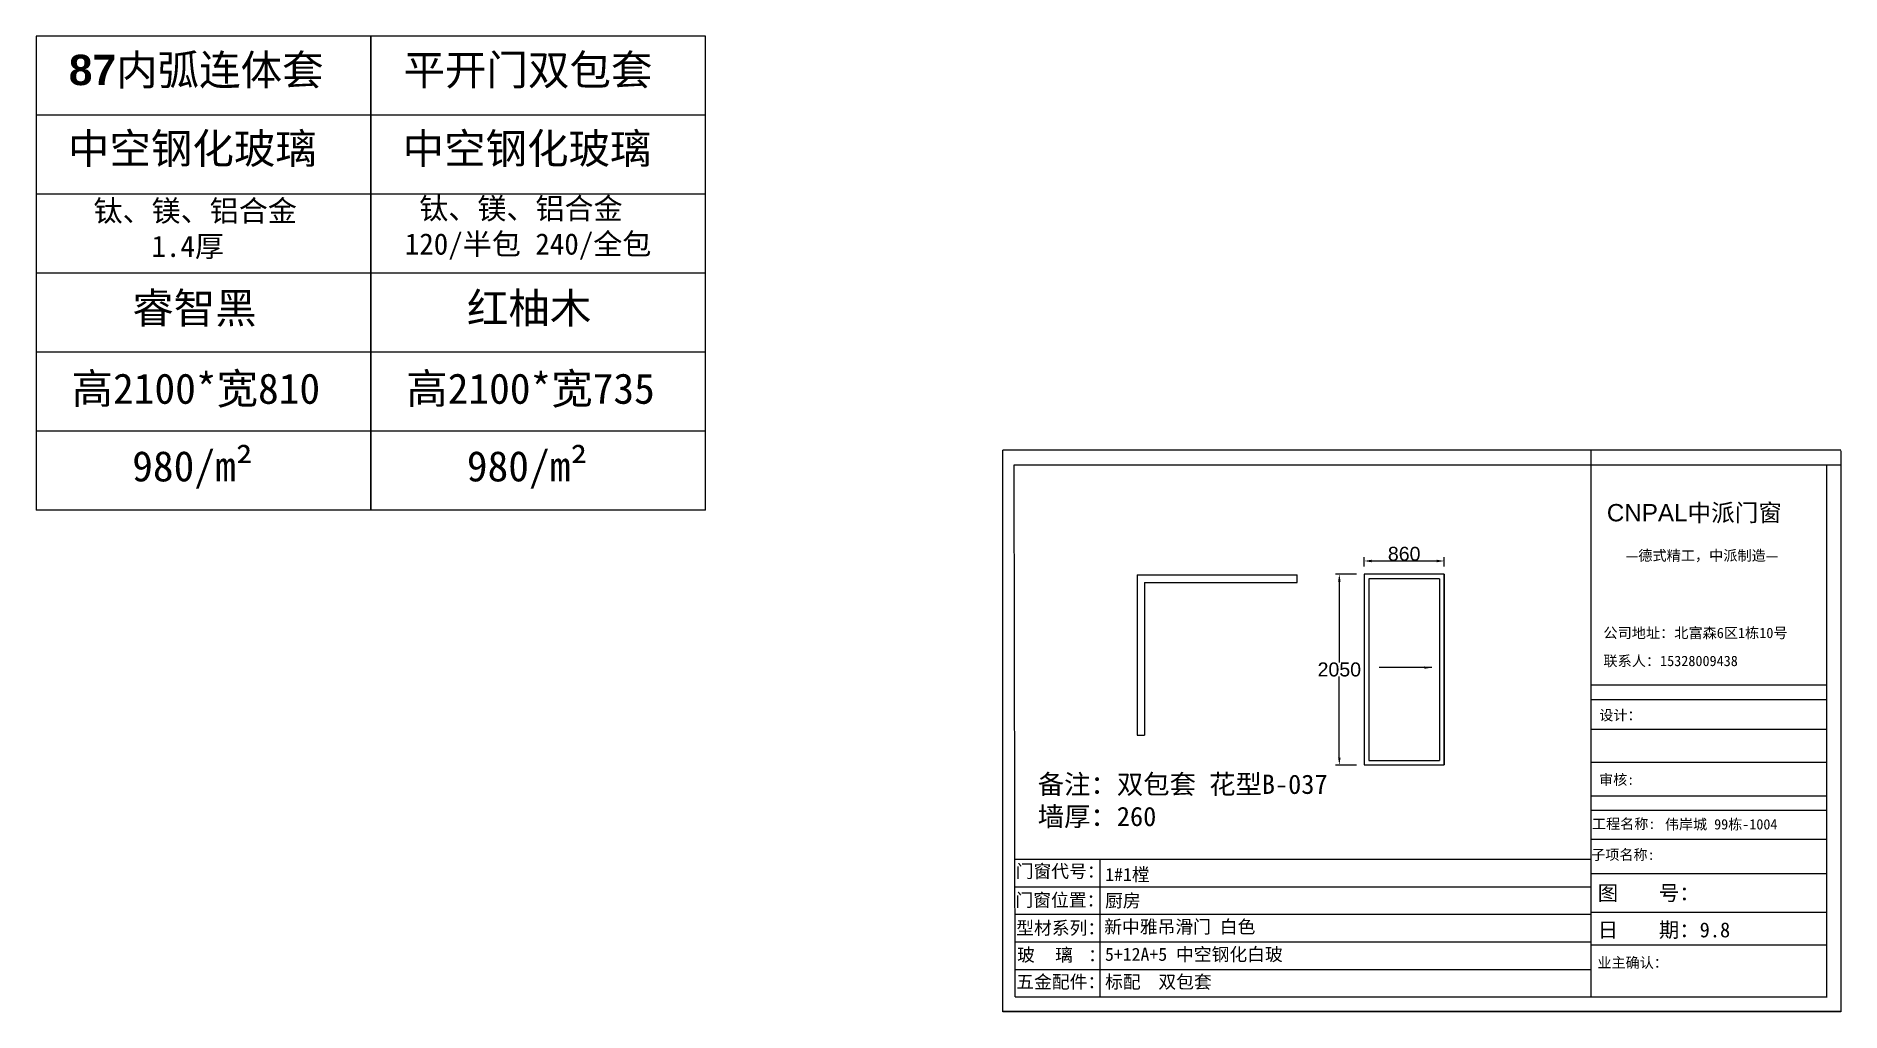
# Model space of a CAD drawing. Header units: inches. Extents: x -138455 to 599497, y -747149 to 13167.
# Drawn here: x 188309 to 207676, y -196475 to -185995 of the extents above; entities that cross this region are included whole.
import ezdxf

# ---------------------------------------------------------------- set-up
doc = ezdxf.new("R2010")
doc.units = ezdxf.units.IN
doc.header["$MEASUREMENT"] = 0
doc.header["$PDMODE"] = 35
doc.header["$PDSIZE"] = -3
doc.layers.add('0 @ 1', color=7, linetype='Continuous')
doc.styles.add('Annotative', font='arialbd.ttf')
doc.styles.add('MtXpl_', font='')
doc.styles.add('MtXpl__1', font='')
doc.styles.get("Standard").update_dxf_attribs({"font": 'arial.ttf'})
doc.styles.get('MtXpl_').set_extended_font_data('SimSun')
doc.styles.get('MtXpl__1').set_extended_font_data('SimSun', bold=True)
doc.dimstyles.get("Standard").update_dxf_attribs({"dimtxt": 80, "dimasz": 70, "dimexe": 40, "dimexo": 80, "dimgap": 0, "dimtad": 1, "dimtih": 1, "dimtoh": 1, "dimdec": 0, "dimzin": 0, "dimdsep": 46, "dimtxsty": 'Standard', "dimcen": 0.09, "dimadec": 0, "dimazin": 0, "dimtfac": 1, "dimtdec": 0, "dimtofl": 0, "dimtmove": 0, "dimatfit": 3, "dimfxl": 0, "dimtolj": 1, "dimtzin": 0, "dimarcsym": 0})

msp = doc.modelspace()

# ---------------------------------------------------------------- texts
msp.add_text('CNPAL', height=185.8).set_placement((205165, -191206.2))
for s, height, style, p in [('中派门窗', 185.8, 'MtXpl_', (206030.5, -191206.2)), ('—德式精工，中派制造—', 111.479, 'MtXpl_', (205366.4, -191629.2)), ('公司地址：北富森6区1栋10号', 111.479, 'MtXpl_', (205128.1, -192460.2)), ('联系人：15328009438', 111.479, 'MtXpl_', (205128.1, -192760.9)), ('设计：', 110.79, 'MtXpl_', (205083.3, -193343.4)), ('审核:', 110.79, 'MtXpl_', (205081.3, -194035.9)), ('工程名称:', 110.79, 'MtXpl_', (205005.8, -194510.2)), ('伟岸城 99栋-1004 ', 110.789, 'MtXpl_', (205787.8, -194515.2)), ('子项名称:', 110.79, 'MtXpl_', (204997.4, -194841.5)), ('1#1樘', 139.97, 'MtXpl__1', (199782.2, -195068.9)), ('厨房', 139.97, 'MtXpl__1', (199780.4, -195349.8)), ('图    号：', 160.53, 'MtXpl_', (205067.2, -195277.4)), ('新中雅吊滑门 白色', 139.97, 'MtXpl__1', (199770.8, -195629.8)), ('日    期：9.8', 160.53, 'MtXpl_', (205067.2, -195673.9)), ('5+12A+5 中空钢化白玻', 139.968, 'MtXpl__1', (199780, -195925.9)), ('业主确认：', 110.79, 'MtXpl_', (205063.8, -196000.9)), ('标配  双包套', 139.97, 'MtXpl__1', (199780, -196222))]:
    msp.add_text(s, height=height, dxfattribs=dict(style=style)).set_placement(p)
at = {"layer": '0 @ 1', "style": 'Annotative'}
for s, p in [('门窗代号：', (198821.2, -195033.4)), ('门窗位置：', (198818.2, -195343.2)), ('型材系列：', (198827, -195642.7)), ('玻    璃   ：', (198836.1, -195931.9)), ('五金配件：', (198827.3, -196221.4))]:
    msp.add_text(s, height=139.97, dxfattribs=at).set_placement(p)
at = {"layer": '0 @ 1', "insert": (199057.9, -193925.9), "char_height": 165.937, "attachment_point": 1, "style": 'Annotative'}
msp.add_mtext_dynamic_manual_height_columns('{\\fSimSun|b1|i0|c134|p2;\\H1.25x;备注：双包套 花型B-037\\P墙厚：260}', width=3588.12, gutter_width=903.5, heights=[0], dxfattribs=at)

# ---------------------------------------------------------------- blocks, each defined once
blk = doc.blocks.new('*D476')
at = {"color": 0, "lineweight": -2, "transparency": 16777216}
for p, q in [((202560, -191693), (202560, -191592)), ((202640, -191632), (203340, -191632)), ((203420, -191693), (203420, -191592))]:
    blk.add_line(p, q, dxfattribs=at)
at = {"color": 0, "transparency": 16777216}
for points in [[(202640, -191619), (202640, -191646), (202560, -191632)], [(203340, -191619), (203340, -191646), (203420, -191632)]]:
    blk.add_solid(points, dxfattribs=at)
at = {"layer": 'Defpoints', "color": 0, "transparency": 16777216}
for p in [(203420, -191632), (202560, -191773), (203420, -191773)]:
    blk.add_point(p, dxfattribs=at)
at = {"color": 0, "transparency": 16777216, "insert": (202990, -191556), "char_height": 150, "attachment_point": 5}
blk.add_mtext('\\A1;860', dxfattribs=at)
blk = doc.blocks.new('*D477')
at = {"color": 0, "lineweight": -2, "transparency": 16777216}
for p, q in [((202480, -191773), (202254, -191773)), ((202294, -191853), (202294, -192721)), ((202294, -193743), (202294, -192874)), ((202480, -193823), (202254, -193823))]:
    blk.add_line(p, q, dxfattribs=at)
at = {"color": 0, "transparency": 16777216}
for points in [[(202281, -191853), (202308, -191853), (202294, -191773)], [(202281, -193743), (202308, -193743), (202294, -193823)]]:
    blk.add_solid(points, dxfattribs=at)
at = {"layer": 'Defpoints', "color": 0, "transparency": 16777216}
for p in [(202560, -191773), (202294, -193823), (202560, -193823)]:
    blk.add_point(p, dxfattribs=at)
at = {"color": 0, "transparency": 16777216, "insert": (202294, -192798), "char_height": 150, "attachment_point": 5}
blk.add_mtext('\\A1;2050', dxfattribs=at)
blk = doc.blocks.new('1221312')
for p, q in [((188360.14, -185995.1), (188309.38, -185995.1)), ((188309.38, -185995.1), (188309.38, -186067.1)), ((188360.14, -186067.1), (188360.14, -185995.1)), ((188410.91, -185995.1), (188360.14, -185995.1)), ((188360.14, -185995.1), (188360.14, -186067.1)), ((188360.14, -185995.1), (188360.14, -186067.1)), ((188410.91, -186067.1), (188410.91, -185995.1)), ((188360.14, -186007.1), (188309.38, -186007.1)), ((188410.91, -186007.1), (188360.14, -186007.1)), ((188360.14, -186019.1), (188309.38, -186019.1)), ((188410.91, -186019.1), (188360.14, -186019.1)), ((188360.14, -186031.1), (188309.38, -186031.1)), ((188410.91, -186031.1), (188360.14, -186031.1)), ((188360.14, -186043.1), (188309.38, -186043.1)), ((188410.91, -186043.1), (188360.14, -186043.1)), ((188360.14, -186055.1), (188309.38, -186055.1)), ((188410.91, -186055.1), (188360.14, -186055.1)), ((188360.14, -186067.1), (188309.38, -186067.1)), ((188410.91, -186067.1), (188360.14, -186067.1))]:
    blk.add_line(p, q)
at = {"layer": '0 @ 1', "attachment_point": 1, "style": 'Annotative'}
for s, insert, char_height in [('87{\\fSimSun|b1|i0|c134|p2;内弧连体套} ', (188314.34, -185997.93), 4.6154), ('{\\fSimSun|b1|i0|c134|p2;平开门双包套}', (188365.11, -185997.93), 4.6154), ('{\\fSimSun|b1|i0|c134|p2;中空钢化玻璃}', (188314.2, -186009.86), 4.6154), ('{\\fSimSun|b1|i0|c134|p2;中空钢化玻璃}', (188364.97, -186009.86), 4.6154), ('{\\fSimSun|b1|i0|c134|p2;钛、镁、铝合金 \\P    1.4厚} ', (188318.09, -186020.01), 3.2308), ('{\\fSimSun|b1|i0|c134|p2; 钛、镁、铝合金\\P120/半包 240/全包\\P    }', (188365.31, -186019.66), 3.2308), ('{\\fSimSun|b1|i0|c134|p2;睿智黑}', (188323.96, -186034.09), 4.6154), ('{\\fSimSun|b1|i0|c134|p2;红柚木}', (188374.73, -186034.09), 4.6154), ('{\\fSimSun|b1|i0|c134|p2;高2100*宽810}', (188314.76, -186046.31), 4.6154), ('{\\fSimSun|b1|i0|c134|p2;高2100*宽735}', (188365.53, -186046.31), 4.6154), ('{\\fSimSun|b1|i0|c134|p2;980/m²}', (188323.96, -186058.09), 4.6154), ('{\\fSimSun|b1|i0|c134|p2;980/m²}', (188374.73, -186058.09), 4.6154)]:
    blk.add_mtext_dynamic_manual_height_columns(s, width=413.0374, gutter_width=903.46, heights=[0], dxfattribs=dict(at, insert=insert, char_height=char_height))

# ---------------------------------------------------------------- dimensions: what is measured, and where the dimension line sits
dim = msp.add_linear_dim(base=(203420.3, -191632.5), p1=(202560.3, -191772.9), p2=(203420.3, -191772.9), text='860', dimstyle='Standard', override={"dimtxt": 150, "dimasz": 80})
dim.commit()
dim.dimension.update_dxf_attribs({"geometry": '*D476', "text_midpoint": (202990.3, -191555.9)})
dim = msp.add_linear_dim(base=(202294.5, -193822.9), p1=(202560.3, -191772.9), p2=(202560.3, -193822.9), angle=90, text='2050', dimstyle='Standard', override={"dimtxt": 150, "dimasz": 80})
dim.commit()
dim.dimension.update_dxf_attribs({"geometry": '*D477', "text_midpoint": (202294.5, -192797.9)})

# ---------------------------------------------------------------- linework, layer by layer
for p, q in [((207676.5, -190443.5), (198683.8, -190443.5)), ((198683.8, -196474.7), (198683.8, -190443.5)), ((204993.5, -190443.5), (204993.5, -196314.3)), ((207676.5, -190448.4), (207676.5, -196474.7)), ((198804.4, -190598.4), (207676.5, -190598.4)), ((198816.1, -196314.3), (198804.4, -190598.4)), ((207521.7, -190603.3), (207521.7, -196319.2)), ((200123.5, -191781.7), (201843.5, -191781.7)), ((200123.5, -191781.7), (200123.5, -193501.7)), ((200203.5, -191861.7), (201843.5, -191861.7)), ((200203.5, -191861.7), (200203.5, -193501.7)), ((201843.5, -191861.7), (201843.5, -191781.7)), ((203420.3, -191772.9), (202560.3, -191772.9)), ((202560.3, -191772.9), (202560.3, -193822.9)), ((203370.3, -191822.9), (202610.3, -191822.9)), ((202610.3, -191822.9), (202610.3, -193772.9)), ((203370.3, -191822.9), (203370.3, -193772.9)), ((203420.3, -193822.9), (203420.3, -191772.9)), ((203420.3, -191772.9), (203420.3, -193822.9)), ((204993.5, -192963.2), (207521.7, -192963.2)), ((204993.5, -193118), (207521.7, -193118)), ((204993.5, -193437.3), (207521.7, -193437.3)), ((200123.5, -193501.7), (200203.5, -193501.7)), ((202560.3, -193822.9), (203420.3, -193822.9)), ((202610.3, -193772.9), (203370.3, -193772.9)), ((204993.5, -193792.4), (207521.7, -193792.4)), ((204993.5, -194153), (207521.7, -194153)), ((204993.5, -194307.8), (207521.7, -194307.8)), ((204993.5, -194621), (207521.7, -194621)), ((198815.8, -194833.9), (204993.5, -194833.9)), ((199723, -194833.9), (199723, -196314.3)), ((204993.5, -194988), (207521.7, -194988)), ((198815.8, -195130), (204993.5, -195130)), ((204993.5, -195404.8), (207521.7, -195404.8)), ((198815.8, -195426), (204993.5, -195426)), ((198815.8, -195722.1), (204993.5, -195722.1)), ((204993.5, -195755.9), (207521.7, -195755.9)), ((198815.8, -196018.2), (204993.5, -196018.2)), ((198816.1, -196314.3), (207521.7, -196314.3)), ((198683.8, -196469.8), (207676.5, -196469.8)), ((207676.5, -196469.8), (198683.8, -196469.8)), ((199723, -196469.8), (199723, -196474.7))]:
    msp.add_line(p, q)

# ---------------------------------------------------------------- block references
at = {"xscale": 70.73316601110824, "yscale": 70.73316601110824, "zscale": 70.73316601110824}
msp.add_blockref('1221312', (-13131409, 12970027), dxfattribs=at)

msp.set_redraw_order([(e.dxf.handle, doc.entitydb.next_handle()) for e in msp.query("TEXT MTEXT ATTDEF DIMENSION ARC_DIMENSION")])  # texts and dimensions are drawn at this point

# ---------------------------------------------------------------- leaders
msp.add_leader([(203285.6, -192777.3), (202722.9, -192777.3)], dimstyle='Standard', override={"dimtxt": 160, "dimasz": 80, "dimexe": 30, "dimexo": 100, "dimgap": 10, "dimtad": 0})

doc.saveas('drawing.dxf')
